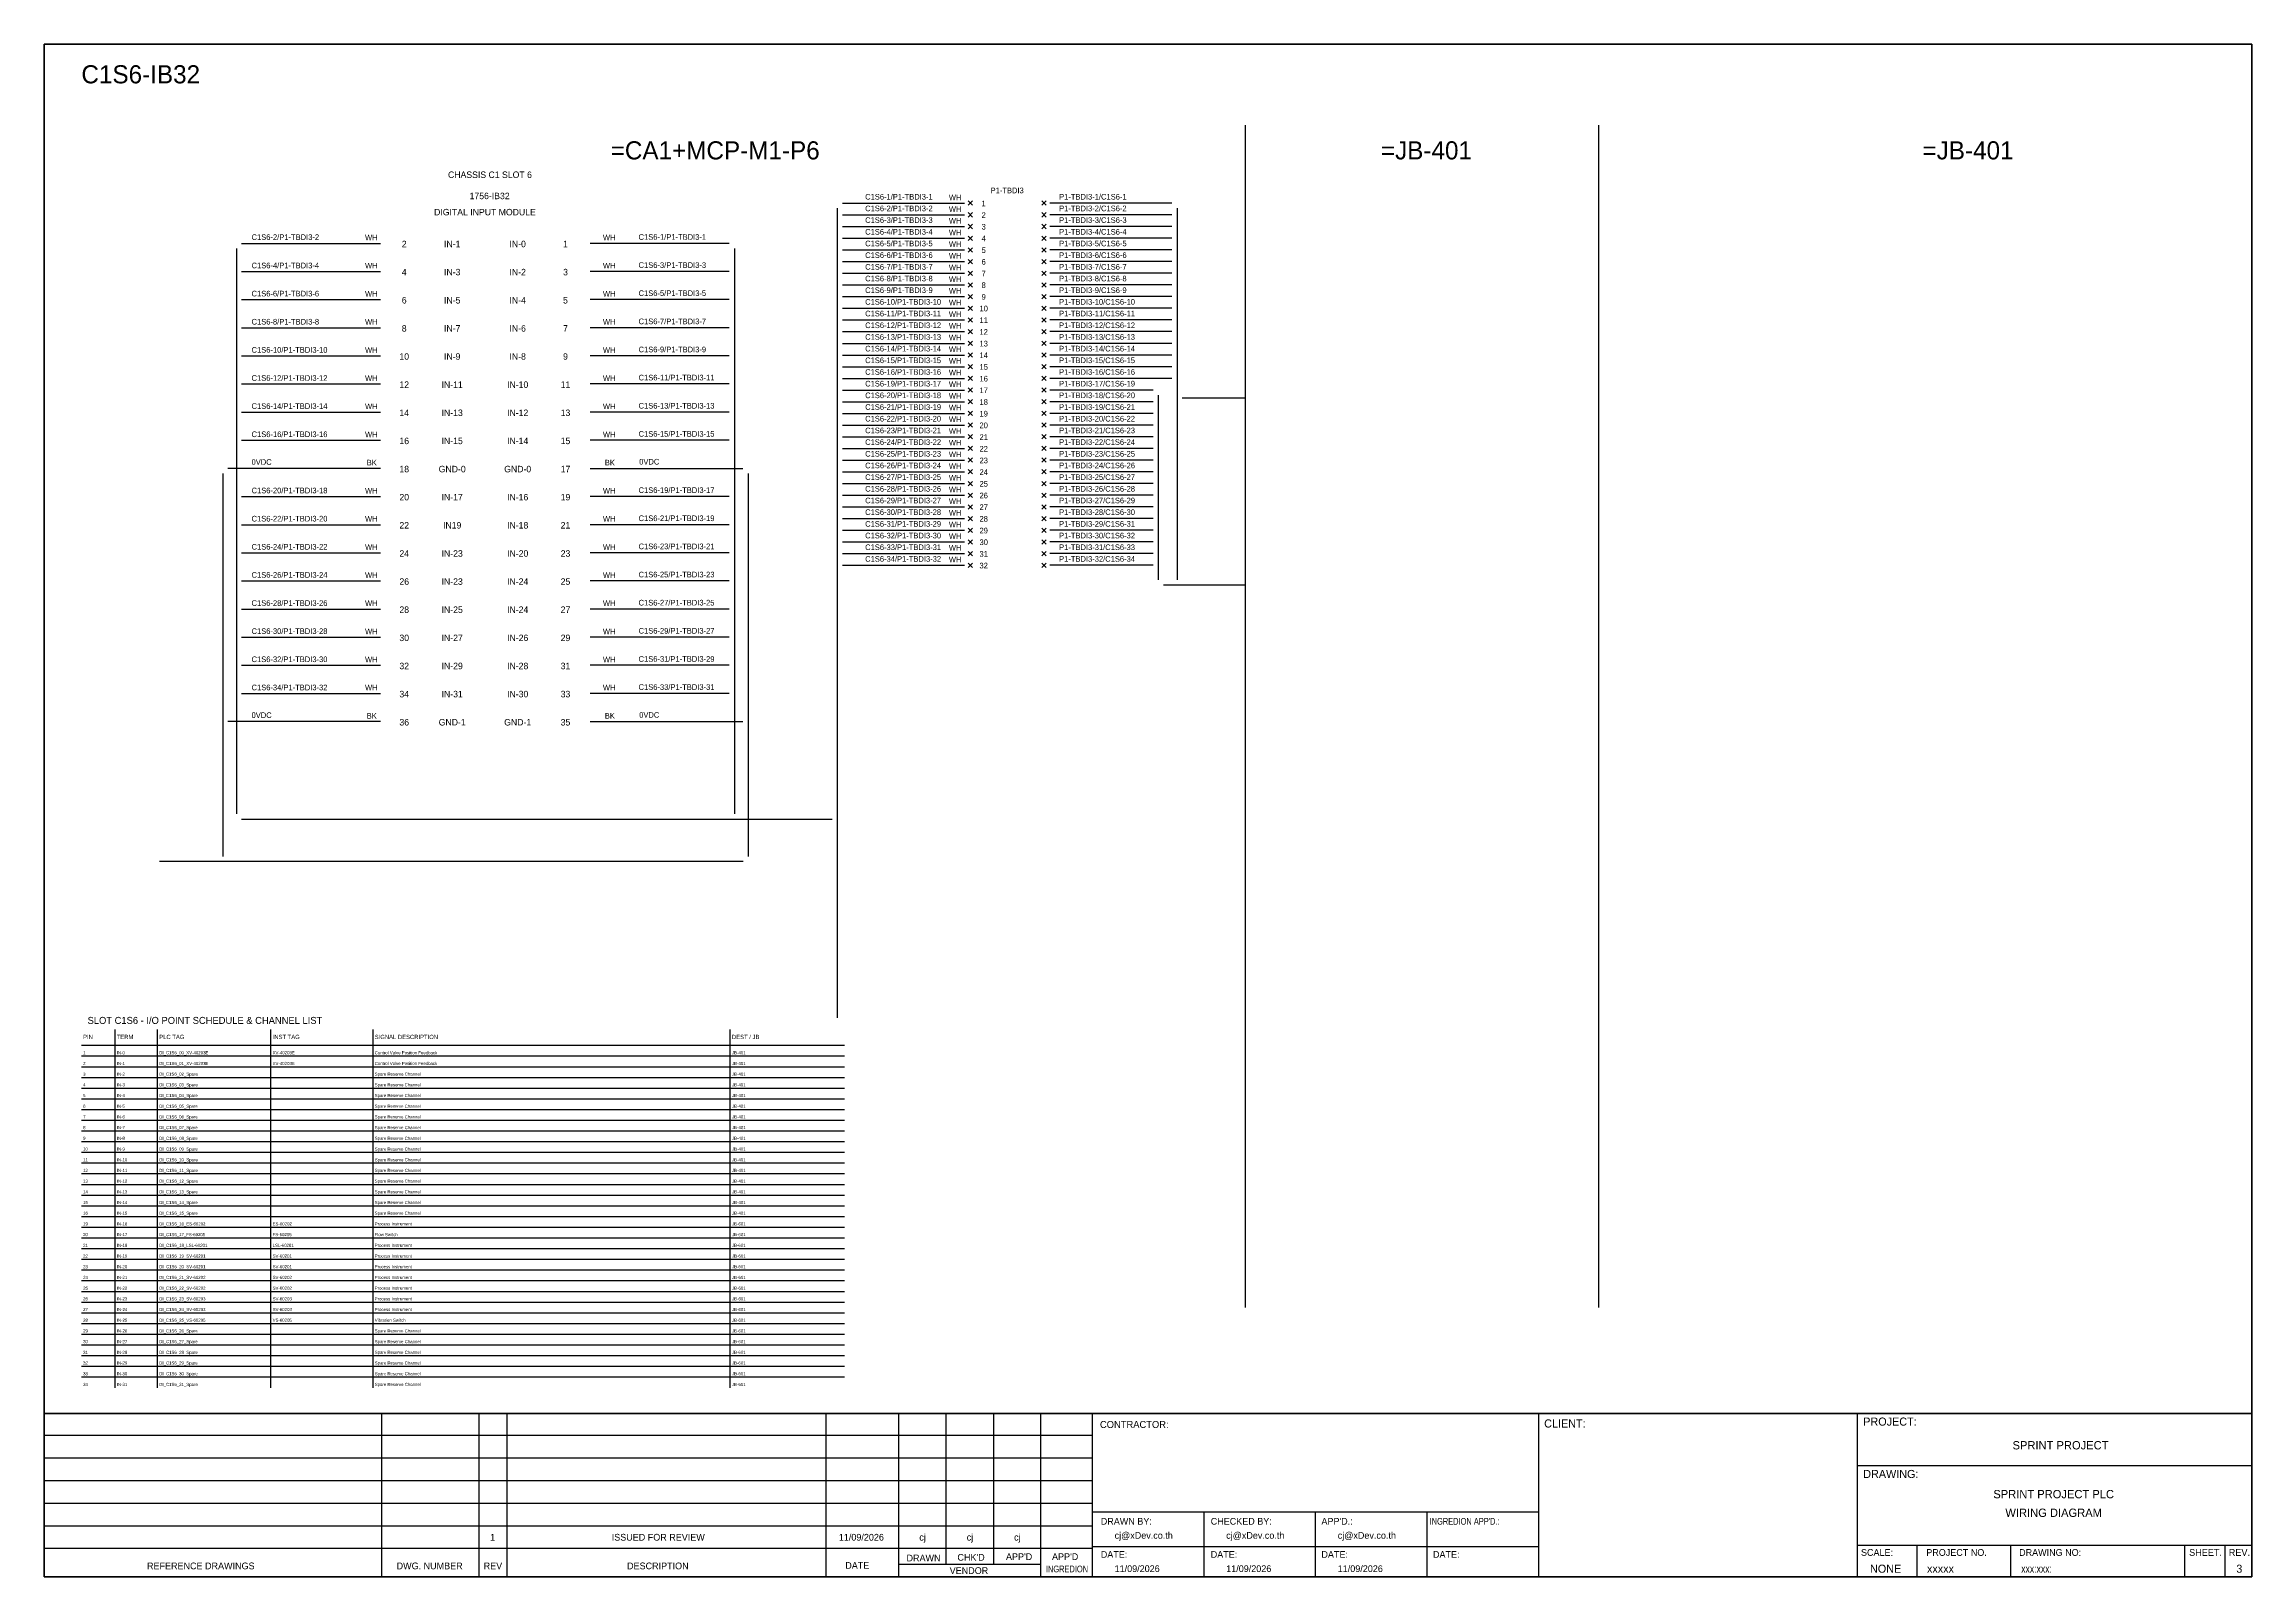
# Model space of a CAD drawing. Header units: metres. Extents: x 0 to 54213, y 0 to 2704.
# Drawn here: x 37740 to 41633, y 0 to 2704 of the extents above; entities that cross this region are included whole.
import ezdxf
from ezdxf.enums import TextEntityAlignment as Align

# ---------------------------------------------------------------- set-up
doc = ezdxf.new("R2010")
doc.units = ezdxf.units.M

msp = doc.modelspace()

# ---------------------------------------------------------------- linework, layer by layer
at = {"color": 1, "ltscale": 25.4}
for p, q in [((39376.9, 2427.5), (39369.3, 2419.9)), ((39369.3, 2427.5), (39376.9, 2419.9)), ((39499, 2427.5), (39506.7, 2419.9)), ((39506.7, 2427.5), (39499, 2419.9)), ((39376.9, 2406.9), (39369.3, 2399.2)), ((39369.3, 2406.9), (39376.9, 2399.2)), ((39376.9, 2386.3), (39369.3, 2378.6)), ((39369.3, 2386.3), (39376.9, 2378.6)), ((39499, 2406.9), (39506.7, 2399.2)), ((39506.7, 2406.9), (39499, 2399.2)), ((39499, 2386.3), (39506.7, 2378.6)), ((39506.7, 2386.3), (39499, 2378.6)), ((39376.9, 2365.7), (39369.3, 2358)), ((39369.3, 2365.7), (39376.9, 2358)), ((39376.9, 2345.1), (39369.3, 2337.4)), ((39369.3, 2345.1), (39376.9, 2337.4)), ((39499, 2365.7), (39506.7, 2358)), ((39506.7, 2365.7), (39499, 2358)), ((39499, 2345.1), (39506.7, 2337.4)), ((39506.7, 2345.1), (39499, 2337.4)), ((39376.9, 2324.5), (39369.3, 2316.8)), ((39369.3, 2324.5), (39376.9, 2316.8)), ((39376.9, 2303.9), (39369.3, 2296.2)), ((39369.3, 2303.9), (39376.9, 2296.2)), ((39499, 2324.5), (39506.7, 2316.8)), ((39506.7, 2324.5), (39499, 2316.8)), ((39499, 2303.9), (39506.7, 2296.2)), ((39506.7, 2303.9), (39499, 2296.2)), ((39376.9, 2283.2), (39369.3, 2275.6)), ((39369.3, 2283.2), (39376.9, 2275.6)), ((39376.9, 2262.6), (39369.3, 2255)), ((39369.3, 2262.6), (39376.9, 2255)), ((39499, 2283.2), (39506.7, 2275.6)), ((39506.7, 2283.2), (39499, 2275.6)), ((39499, 2262.6), (39506.7, 2255)), ((39506.7, 2262.6), (39499, 2255)), ((39376.9, 2242), (39369.3, 2234.3)), ((39369.3, 2242), (39376.9, 2234.3)), ((39376.9, 2221.4), (39369.3, 2213.7)), ((39369.3, 2221.4), (39376.9, 2213.7)), ((39499, 2242), (39506.7, 2234.3)), ((39506.7, 2242), (39499, 2234.3)), ((39499, 2221.4), (39506.7, 2213.7)), ((39506.7, 2221.4), (39499, 2213.7)), ((39376.9, 2200.8), (39369.3, 2193.1)), ((39369.3, 2200.8), (39376.9, 2193.1)), ((39499, 2200.8), (39506.7, 2193.1)), ((39506.7, 2200.8), (39499, 2193.1)), ((39376.9, 2180.2), (39369.3, 2172.5)), ((39369.3, 2180.2), (39376.9, 2172.5)), ((39376.9, 2159.6), (39369.3, 2151.9)), ((39369.3, 2159.6), (39376.9, 2151.9)), ((39499, 2180.2), (39506.7, 2172.5)), ((39506.7, 2180.2), (39499, 2172.5)), ((39499, 2159.6), (39506.7, 2151.9)), ((39506.7, 2159.6), (39499, 2151.9)), ((39376.9, 2139), (39369.3, 2131.3)), ((39369.3, 2139), (39376.9, 2131.3)), ((39376.9, 2118.3), (39369.3, 2110.7)), ((39369.3, 2118.3), (39376.9, 2110.7)), ((39499, 2139), (39506.7, 2131.3)), ((39506.7, 2139), (39499, 2131.3)), ((39499, 2118.3), (39506.7, 2110.7)), ((39506.7, 2118.3), (39499, 2110.7)), ((39376.9, 2097.7), (39369.3, 2090.1)), ((39369.3, 2097.7), (39376.9, 2090.1)), ((39376.9, 2077.1), (39369.3, 2069.5)), ((39369.3, 2077.1), (39376.9, 2069.5)), ((39499, 2097.7), (39506.7, 2090.1)), ((39506.7, 2097.7), (39499, 2090.1)), ((39499, 2077.1), (39506.7, 2069.5)), ((39506.7, 2077.1), (39499, 2069.5)), ((39376.9, 2056.5), (39369.3, 2048.8)), ((39369.3, 2056.5), (39376.9, 2048.8)), ((39376.9, 2035.9), (39369.3, 2028.2)), ((39369.3, 2035.9), (39376.9, 2028.2)), ((39499, 2056.5), (39506.7, 2048.8)), ((39506.7, 2056.5), (39499, 2048.8)), ((39499, 2035.9), (39506.7, 2028.2)), ((39506.7, 2035.9), (39499, 2028.2)), ((39376.9, 2015.3), (39369.3, 2007.6)), ((39369.3, 2015.3), (39376.9, 2007.6)), ((39376.9, 1994.7), (39369.3, 1987)), ((39369.3, 1994.7), (39376.9, 1987)), ((39499, 2015.3), (39506.7, 2007.6)), ((39506.7, 2015.3), (39499, 2007.6)), ((39499, 1994.7), (39506.7, 1987)), ((39506.7, 1994.7), (39499, 1987)), ((39376.9, 1974.1), (39369.3, 1966.4)), ((39369.3, 1974.1), (39376.9, 1966.4)), ((39376.9, 1953.5), (39369.3, 1945.8)), ((39369.3, 1953.5), (39376.9, 1945.8)), ((39499, 1974.1), (39506.7, 1966.4)), ((39506.7, 1974.1), (39499, 1966.4)), ((39499, 1953.5), (39506.7, 1945.8)), ((39506.7, 1953.5), (39499, 1945.8)), ((39376.9, 1932.8), (39369.3, 1925.2)), ((39369.3, 1932.8), (39376.9, 1925.2)), ((39376.9, 1912.2), (39369.3, 1904.6)), ((39369.3, 1912.2), (39376.9, 1904.6)), ((39499, 1932.8), (39506.7, 1925.2)), ((39506.7, 1932.8), (39499, 1925.2)), ((39499, 1912.2), (39506.7, 1904.6)), ((39506.7, 1912.2), (39499, 1904.6)), ((39376.9, 1891.6), (39369.3, 1883.9)), ((39369.3, 1891.6), (39376.9, 1883.9)), ((39376.9, 1871), (39369.3, 1863.3)), ((39369.3, 1871), (39376.9, 1863.3)), ((39499, 1891.6), (39506.7, 1883.9)), ((39506.7, 1891.6), (39499, 1883.9)), ((39499, 1871), (39506.7, 1863.3)), ((39506.7, 1871), (39499, 1863.3)), ((39376.9, 1850.4), (39369.3, 1842.7)), ((39369.3, 1850.4), (39376.9, 1842.7)), ((39499, 1850.4), (39506.7, 1842.7)), ((39506.7, 1850.4), (39499, 1842.7)), ((39376.9, 1829.8), (39369.3, 1822.1)), ((39369.3, 1829.8), (39376.9, 1822.1)), ((39376.9, 1809.2), (39369.3, 1801.5)), ((39369.3, 1809.2), (39376.9, 1801.5)), ((39499, 1829.8), (39506.7, 1822.1)), ((39506.7, 1829.8), (39499, 1822.1)), ((39499, 1809.2), (39506.7, 1801.5)), ((39506.7, 1809.2), (39499, 1801.5)), ((39376.9, 1788.6), (39369.3, 1780.9)), ((39369.3, 1788.6), (39376.9, 1780.9)), ((39499, 1788.6), (39506.7, 1780.9)), ((39506.7, 1788.6), (39499, 1780.9))]:
    msp.add_line(p, q, dxfattribs=at)
at = {"color": 7}
for p, q in [((37805.4, 937.9), (39151.2, 937.9)), ((37864.7, 333.8), (37864.7, 965.9)), ((37939.7, 333.8), (37939.7, 965.9)), ((38139.7, 333.8), (38139.7, 965.9)), ((38319.7, 333.8), (38319.7, 965.9)), ((38949.7, 333.8), (38949.7, 965.9))]:
    msp.add_line(p, q, dxfattribs=at)
at = {"color": 8}
for p, q in [((37805.4, 919), (39151.2, 919)), ((37805.4, 900.1), (39151.2, 900.1)), ((37805.4, 881.3), (39151.2, 881.3)), ((37805.4, 862.4), (39151.2, 862.4)), ((37805.4, 843.5), (39151.2, 843.5)), ((37805.4, 824.6), (39151.2, 824.6)), ((37805.4, 805.8), (39151.2, 805.8)), ((37805.4, 786.9), (39151.2, 786.9)), ((37805.4, 768), (39151.2, 768)), ((37805.4, 749.1), (39151.2, 749.1)), ((37805.4, 730.2), (39151.2, 730.2)), ((37805.4, 711.4), (39151.2, 711.4)), ((37805.4, 692.5), (39151.2, 692.5)), ((37805.4, 673.6), (39151.2, 673.6)), ((37805.4, 654.7), (39151.2, 654.7)), ((37805.4, 635.9), (39151.2, 635.9)), ((37805.4, 617), (39151.2, 617)), ((37805.4, 598.1), (39151.2, 598.1)), ((37805.4, 579.2), (39151.2, 579.2)), ((37805.4, 560.3), (39151.2, 560.3)), ((37805.4, 541.5), (39151.2, 541.5)), ((37805.4, 522.6), (39151.2, 522.6)), ((37805.4, 503.7), (39151.2, 503.7)), ((37805.4, 484.8), (39151.2, 484.8)), ((37805.4, 465.9), (39151.2, 465.9)), ((37805.4, 447.1), (39151.2, 447.1)), ((37805.4, 428.2), (39151.2, 428.2)), ((37805.4, 409.3), (39151.2, 409.3)), ((37805.4, 390.4), (39151.2, 390.4)), ((37805.4, 371.6), (39151.2, 371.6)), ((37805.4, 352.7), (39151.2, 352.7))]:
    msp.add_line(p, q, dxfattribs=at)
at = {"color": 4}
for p, q in [((41042, 56.1), (41042, 0)), ((41207.3, 56.1), (41207.3, 0))]:
    msp.add_line(p, q, dxfattribs=at)
at = {"color": 4, "ltscale": 0.5}
for p, q in [((41514.4, 56.1), (41514.4, 0)), ((41514.4, 56.1), (41514.4, 0)), ((41585.6, 56.1), (41585.6, 0)), ((41585.6, 56.1), (41585.6, 0))]:
    msp.add_line(p, q, dxfattribs=at)
at = {"layer": 'GT_1', "color": 4}
for p, q in [((38335.1, 0), (38335.1, 288.2)), ((38507, 0), (38507, 288.2)), ((38556.2, 0), (38556.2, 288.2)), ((39118.8, 0), (39118.8, 288.2)), ((39247.1, 0), (39247.1, 288.2)), ((39330.7, 21.8), (39330.7, 288.2)), ((39414.2, 21.8), (39414.2, 288.2)), ((39497.5, 0), (39497.5, 288.2)), ((39588.5, 0), (39588.5, 288.2)), ((40375.5, 0), (40375.5, 288.2)), ((40937.8, 0), (40937.8, 288.2)), ((40937.8, 0), (40937.8, 288.2)), ((40937.8, 0), (40937.8, 288.2)), ((39588.5, 249.3), (37739.7, 249.3)), ((39588.5, 209.5), (37739.7, 209.5)), ((39588.5, 169.6), (37739.7, 169.6)), ((39588.5, 129.7), (37739.7, 129.7)), ((39588.5, 89.7), (37739.7, 89.7)), ((40375.5, 114.3), (39588.5, 114.3)), ((39785.3, 0), (39785.3, 114.3)), ((39982, 0), (39982, 114.3)), ((40178.8, 0), (40178.8, 114.3)), ((39588.4, 49.8), (37739.7, 49.8)), ((40375.5, 52.9), (39588.5, 52.9)), ((40937.8, 56.1), (41633, 56.1)), ((39497.5, 21.8), (39247.1, 21.8))]:
    msp.add_line(p, q, dxfattribs=at)
at = {"layer": 'HELPPOINT', "color": 4, "lineweight": 35}
for p, q in [((37739.7, 0), (37739.7, 2704.2)), ((37739.7, 2704.2), (41633, 2704.2)), ((37739.7, 0), (37739.7, 2704.2)), ((37739.7, 2704.2), (41633, 2704.2)), ((41633, 2704.2), (41633, 0)), ((41633, 2704.2), (41633, 0)), ((41633, 0), (37739.7, 0)), ((41633, 0), (37739.7, 0))]:
    msp.add_line(p, q, dxfattribs=at)
at = {"layer": 'HELPPOINT', "color": 4}
for p, q in [((40937.8, 196.6), (41633, 196.6)), ((40937.8, 196.6), (41633, 196.6)), ((40937.8, 56.1), (41633, 56.1))]:
    msp.add_line(p, q, dxfattribs=at)
at = {"layer": 'IE-WIRE', "color": 4, "ltscale": 25.4}
for p, q in [((39138.3, 2414.6), (39138.3, 986.1)), ((39147.4, 2423.7), (39362.8, 2423.7)), ((39728.5, 2423.7), (39513.1, 2423.7)), ((39737.6, 2414.6), (39737.6, 1759)), ((39147.4, 2403.1), (39362.8, 2403.1)), ((39147.4, 2382.5), (39362.8, 2382.5)), ((39728.5, 2403.1), (39513.1, 2403.1)), ((39728.5, 2382.5), (39513.1, 2382.5)), ((38078.7, 2343.6), (38078.7, 1346.2)), ((38087.9, 2352.7), (38333.1, 2352.7)), ((38947.9, 2352.7), (38702.6, 2352.7)), ((38957, 2343.6), (38957, 1346.2)), ((39147.4, 2361.9), (39362.8, 2361.9)), ((39147.4, 2341.2), (39362.8, 2341.2)), ((39728.5, 2361.9), (39513.1, 2361.9)), ((39728.5, 2341.2), (39513.1, 2341.2)), ((38087.9, 2303.1), (38333.1, 2303.1)), ((38947.9, 2303.1), (38702.6, 2303.1)), ((39147.4, 2320.6), (39362.8, 2320.6)), ((39147.4, 2300), (39362.8, 2300)), ((39728.5, 2320.6), (39513.1, 2320.6)), ((39728.5, 2300), (39513.1, 2300)), ((39147.4, 2279.4), (39362.8, 2279.4)), ((39147.4, 2258.8), (39362.8, 2258.8)), ((39728.5, 2279.4), (39513.1, 2279.4)), ((39728.5, 2258.8), (39513.1, 2258.8)), ((38087.9, 2253.5), (38333.1, 2253.5)), ((38947.9, 2253.5), (38702.6, 2253.5)), ((39147.4, 2238.2), (39362.8, 2238.2)), ((39728.5, 2238.2), (39513.1, 2238.2)), ((38087.9, 2203.8), (38333.1, 2203.8)), ((38947.9, 2203.8), (38702.6, 2203.8)), ((39147.4, 2217.6), (39362.8, 2217.6)), ((39147.4, 2197), (39362.8, 2197)), ((39728.5, 2217.6), (39513.1, 2217.6)), ((39728.5, 2197), (39513.1, 2197)), ((38087.9, 2154.2), (38333.1, 2154.2)), ((38947.9, 2154.2), (38702.6, 2154.2)), ((39147.4, 2176.3), (39362.8, 2176.3)), ((39147.4, 2155.7), (39362.8, 2155.7)), ((39728.5, 2176.3), (39513.1, 2176.3)), ((39728.5, 2155.7), (39513.1, 2155.7)), ((38087.9, 2104.6), (38333.1, 2104.6)), ((38947.9, 2104.6), (38702.6, 2104.6)), ((39147.4, 2135.1), (39362.8, 2135.1)), ((39147.4, 2114.5), (39362.8, 2114.5)), ((39728.5, 2135.1), (39513.1, 2135.1)), ((39728.5, 2114.5), (39513.1, 2114.5)), ((39147.4, 2093.9), (39362.8, 2093.9)), ((39147.4, 2073.3), (39362.8, 2073.3)), ((39695.4, 2093.9), (39513.1, 2093.9)), ((39695.4, 2073.3), (39513.1, 2073.3)), ((39704.5, 2084.8), (39704.5, 1759)), ((38087.9, 2055), (38333.1, 2055)), ((38947.9, 2055), (38702.6, 2055)), ((39147.4, 2052.7), (39362.8, 2052.7)), ((39147.4, 2032.1), (39362.8, 2032.1)), ((39695.4, 2052.7), (39513.1, 2052.7)), ((39695.4, 2032.1), (39513.1, 2032.1)), ((38087.9, 2005.3), (38333.1, 2005.3)), ((38947.9, 2005.3), (38702.6, 2005.3)), ((39147.4, 2011.5), (39362.8, 2011.5)), ((39147.4, 1990.8), (39362.8, 1990.8)), ((39695.4, 2011.5), (39513.1, 2011.5)), ((39695.4, 1990.8), (39513.1, 1990.8)), ((39147.4, 1970.2), (39362.8, 1970.2)), ((39147.4, 1949.6), (39362.8, 1949.6)), ((39695.4, 1970.2), (39513.1, 1970.2)), ((39695.4, 1949.6), (39513.1, 1949.6)), ((39147.4, 1929), (39362.8, 1929)), ((39147.4, 1908.4), (39362.8, 1908.4)), ((39695.4, 1929), (39513.1, 1929)), ((39695.4, 1908.4), (39513.1, 1908.4)), ((38087.9, 1906.1), (38333.1, 1906.1)), ((38947.9, 1906.1), (38702.6, 1906.1)), ((39147.4, 1887.8), (39362.8, 1887.8)), ((39695.4, 1887.8), (39513.1, 1887.8)), ((38087.9, 1856.4), (38333.1, 1856.4)), ((38947.9, 1856.4), (38702.6, 1856.4)), ((39147.4, 1867.2), (39362.8, 1867.2)), ((39147.4, 1846.6), (39362.8, 1846.6)), ((39695.4, 1867.2), (39513.1, 1867.2)), ((39695.4, 1846.6), (39513.1, 1846.6)), ((38087.9, 1806.8), (38333.1, 1806.8)), ((38947.9, 1806.8), (38702.6, 1806.8)), ((39147.4, 1825.9), (39362.8, 1825.9)), ((39147.4, 1805.3), (39362.8, 1805.3)), ((39695.4, 1825.9), (39513.1, 1825.9)), ((39695.4, 1805.3), (39513.1, 1805.3)), ((38087.9, 1757.2), (38333.1, 1757.2)), ((38947.9, 1757.2), (38702.6, 1757.2)), ((39147.4, 1784.7), (39362.8, 1784.7)), ((39695.4, 1784.7), (39513.1, 1784.7)), ((38087.9, 1707.5), (38333.1, 1707.5)), ((38947.9, 1707.5), (38702.6, 1707.5)), ((38087.9, 1657.9), (38333.1, 1657.9)), ((38947.9, 1657.9), (38702.6, 1657.9)), ((38087.9, 1608.3), (38333.1, 1608.3)), ((38947.9, 1608.3), (38702.6, 1608.3)), ((38087.9, 1558.6), (38333.1, 1558.6)), ((38947.9, 1558.6), (38702.6, 1558.6))]:
    msp.add_line(p, q, dxfattribs=at)
at = {"layer": 'IE-WIRE', "color": 4}
for p, q in [((39746.6, 2079.9), (39857.9, 2079.9)), ((39713.5, 1750.1), (39857.9, 1750.1)), ((38087.8, 1337), (39129.2, 1337))]:
    msp.add_line(p, q, dxfattribs=at)
at = {"layer": 'IE-WIRE', "color": 7, "ltscale": 25.4}
for p, q in [((38333.1, 1955.7), (38063.7, 1955.7)), ((38702.6, 1955.7), (38972, 1955.7)), ((38054.6, 1946.5), (38054.6, 1270.9)), ((38981.1, 1946.5), (38981.1, 1270.9)), ((38333.1, 1509), (38063.7, 1509)), ((38702.6, 1509), (38972, 1509)), ((38972.2, 1262), (37943.1, 1262))]:
    msp.add_line(p, q, dxfattribs=at)
at = {"layer": 'MEMBER', "color": 4, "lineweight": 35}
msp.add_line((37739.7, 288.2), (41633, 288.2), dxfattribs=at)
msp.add_line((37739.7, 288.2), (41633, 288.2), dxfattribs=at)
at = {"layer": 'MEMBER', "color": 4}
for p, q in [((40937.8, 196.6), (41633, 196.6)), ((40937.8, 196.6), (41633, 196.6)), ((40937.8, 56.1), (41633, 56.1)), ((40937.8, 56.1), (41633, 56.1))]:
    msp.add_line(p, q, dxfattribs=at)
at = {"layer": 'x01001-FrameArea'}
for p, q in [((39857.9, 2561.5), (39857.9, 475)), ((40481, 2561.5), (40481, 475))]:
    msp.add_line(p, q, dxfattribs=at)

# ---------------------------------------------------------------- texts
at = {"color": 2}
msp.add_text('C1S6-IB32', height=32, dxfattribs=at).set_placement((37805.4, 2635))
for s, height, p in [('=CA1+MCP-M1-P6', 32, (38923.1, 2516.8)), ('=JB-401', 32, (40177.4, 2516.8)), ('=JB-401', 32, (41132.5, 2516.8)), ('CHASSIS C1 SLOT 6', 11.441, (38525.9, 2473.8)), ('1756-IB32', 11.44, (38525.3, 2436.4)), ('DIGITAL INPUT MODULE', 11.441, (38517.1, 2407.8)), ('2', 11.4, (38374.7, 2351.6)), ('IN-1', 11.44, (38459.3, 2351.6)), ('IN-0', 11.44, (38574.8, 2351.6)), ('1', 11.4, (38659.1, 2351.6)), ('4', 11.4, (38374.7, 2302)), ('IN-3', 11.44, (38459.3, 2302)), ('IN-2', 11.44, (38574.8, 2302)), ('3', 11.4, (38659.1, 2302)), ('6', 11.4, (38374.7, 2252.3)), ('IN-5', 11.44, (38459.3, 2252.3)), ('IN-4', 11.44, (38574.8, 2252.3)), ('5', 11.4, (38659.1, 2252.3)), ('8', 11.4, (38374.7, 2202.7)), ('IN-7', 11.44, (38459.3, 2202.7)), ('IN-6', 11.44, (38574.8, 2202.7)), ('7', 11.4, (38659.1, 2202.7)), ('10', 11.44, (38374.7, 2153.1)), ('IN-9', 11.44, (38459.3, 2153.1)), ('IN-8', 11.44, (38574.8, 2153.1)), ('9', 11.4, (38659.1, 2153.1)), ('12', 11.44, (38374.7, 2103.4)), ('IN-11', 11.44, (38459.3, 2103.4)), ('IN-10', 11.44, (38574.8, 2103.4)), ('11', 11.44, (38659.1, 2103.4)), ('14', 11.44, (38374.7, 2053.8)), ('IN-13', 11.44, (38459.3, 2053.8)), ('IN-12', 11.44, (38574.8, 2053.8)), ('13', 11.44, (38659.1, 2053.8)), ('16', 11.44, (38374.7, 2004.2)), ('IN-15', 11.44, (38459.3, 2004.2)), ('IN-14', 11.44, (38574.8, 2004.2)), ('15', 11.44, (38659.1, 2004.2)), ('18', 11.44, (38374.7, 1954.5)), ('GND-0', 11.44, (38459.3, 1954.5)), ('GND-0', 11.44, (38574.8, 1954.5)), ('17', 11.44, (38659.1, 1954.5)), ('20', 11.44, (38374.7, 1904.9)), ('IN-17', 11.44, (38459.3, 1904.9)), ('IN-16', 11.44, (38574.8, 1904.9)), ('19', 11.44, (38659.1, 1904.9)), ('22', 11.44, (38374.7, 1855.3)), ('IN19', 11.44, (38459.3, 1855.3)), ('IN-18', 11.44, (38574.8, 1855.3)), ('21', 11.44, (38659.1, 1855.3)), ('24', 11.44, (38374.7, 1805.6)), ('IN-23', 11.44, (38459.3, 1805.6)), ('IN-20', 11.44, (38574.8, 1805.6)), ('23', 11.44, (38659.1, 1805.6)), ('26', 11.44, (38374.7, 1756)), ('IN-23', 11.44, (38459.3, 1756)), ('IN-24', 11.44, (38574.8, 1756)), ('25', 11.44, (38659.1, 1756)), ('28', 11.44, (38374.7, 1706.4)), ('IN-25', 11.44, (38459.3, 1706.4)), ('IN-24', 11.44, (38574.8, 1706.4)), ('27', 11.44, (38659.1, 1706.4)), ('30', 11.44, (38374.7, 1656.7)), ('IN-27', 11.44, (38459.3, 1656.7)), ('IN-26', 11.44, (38574.8, 1656.7)), ('29', 11.44, (38659.1, 1656.7)), ('32', 11.44, (38374.7, 1607.1)), ('IN-29', 11.44, (38459.3, 1607.1)), ('IN-28', 11.44, (38574.8, 1607.1)), ('31', 11.44, (38659.1, 1607.1)), ('34', 11.44, (38374.7, 1557.5)), ('IN-31', 11.44, (38459.3, 1557.5)), ('IN-30', 11.44, (38574.8, 1557.5)), ('33', 11.44, (38659.1, 1557.5)), ('36', 11.44, (38374.7, 1507.8)), ('GND-1', 11.44, (38459.3, 1507.8)), ('GND-1', 11.44, (38574.8, 1507.8)), ('35', 11.44, (38659.1, 1507.8))]:
    msp.add_text(s, height=height, dxfattribs=at).set_placement(p, align=Align.MIDDLE_CENTER)
at = {"color": 4}
for s, height, p in [('C1S6-1/P1-TBDI3-1', 9.949, (39187.6, 2430)), ('C1S6-2/P1-TBDI3-2', 9.949, (39187.6, 2409.4)), ('WH', 9.95, (39335.2, 2428.9)), ('WH', 9.95, (39335.2, 2408.3)), ('P1-TBDI3-1/C1S6-1', 9.949, (39529.6, 2430)), ('P1-TBDI3-2/C1S6-2', 9.949, (39529.6, 2409.4)), ('C1S6-3/P1-TBDI3-3', 9.949, (39187.6, 2388.8)), ('C1S6-4/P1-TBDI3-4', 9.949, (39187.6, 2368.1)), ('WH', 9.95, (39335.2, 2387.7)), ('WH', 9.95, (39335.2, 2367.1)), ('P1-TBDI3-3/C1S6-3', 9.949, (39529.6, 2388.8)), ('P1-TBDI3-4/C1S6-4', 9.949, (39529.6, 2368.1)), ('C1S6-2/P1-TBDI3-2', 9.949, (38105.5, 2358.7)), ('WH', 9.95, (38305.6, 2358)), ('WH', 9.95, (38725.1, 2358)), ('C1S6-1/P1-TBDI3-1', 9.949, (38788, 2359)), ('C1S6-5/P1-TBDI3-5', 9.949, (39187.6, 2347.5)), ('C1S6-6/P1-TBDI3-6', 9.949, (39187.6, 2326.9)), ('WH', 9.95, (39335.2, 2346.5)), ('P1-TBDI3-5/C1S6-5', 9.949, (39529.6, 2347.5)), ('P1-TBDI3-6/C1S6-6', 9.949, (39529.6, 2326.9)), ('C1S6-4/P1-TBDI3-4', 9.949, (38105.5, 2308.7)), ('WH', 9.95, (38305.6, 2308.4)), ('WH', 9.95, (38725.1, 2308.4)), ('C1S6-3/P1-TBDI3-3', 9.949, (38788, 2309.4)), ('C1S6-7/P1-TBDI3-7', 9.949, (39187.6, 2306.3)), ('WH', 9.95, (39335.2, 2325.9)), ('WH', 9.95, (39335.2, 2305.3)), ('P1-TBDI3-7/C1S6-7', 9.949, (39529.6, 2306.3)), ('C1S6-6/P1-TBDI3-6', 9.949, (38105.5, 2259.1)), ('WH', 9.95, (38305.6, 2258.7)), ('WH', 9.95, (38725.1, 2258.7)), ('C1S6-5/P1-TBDI3-5', 9.949, (38788, 2259.8)), ('C1S6-8/P1-TBDI3-8', 9.949, (39187.6, 2285.7)), ('C1S6-9/P1-TBDI3-9', 9.949, (39187.6, 2265.1)), ('WH', 9.95, (39335.2, 2284.7)), ('WH', 9.95, (39335.2, 2264.1)), ('P1-TBDI3-8/C1S6-8', 9.949, (39529.6, 2285.7)), ('P1-TBDI3-9/C1S6-9', 9.949, (39529.6, 2265.1)), ('C1S6-8/P1-TBDI3-8', 9.949, (38105.5, 2209.5)), ('C1S6-7/P1-TBDI3-7', 9.949, (38788, 2210.1)), ('C1S6-10/P1-TBDI3-10', 9.949, (39187.6, 2244.5)), ('C1S6-11/P1-TBDI3-11', 9.949, (39187.6, 2223.9)), ('WH', 9.95, (39335.2, 2243.4)), ('WH', 9.95, (39335.2, 2222.8)), ('P1-TBDI3-10/C1S6-10', 9.949, (39529.6, 2244.5)), ('P1-TBDI3-11/C1S6-11', 9.949, (39529.6, 2223.9)), ('WH', 9.95, (38305.6, 2209.1)), ('WH', 9.95, (38725.1, 2209.1)), ('C1S6-12/P1-TBDI3-12', 9.949, (39187.6, 2203.2)), ('C1S6-13/P1-TBDI3-13', 9.949, (39187.6, 2182.6)), ('WH', 9.95, (39335.2, 2202.2)), ('WH', 9.95, (39335.2, 2181.6)), ('P1-TBDI3-12/C1S6-12', 9.949, (39529.6, 2203.2)), ('P1-TBDI3-13/C1S6-13', 9.949, (39529.6, 2182.6)), ('C1S6-10/P1-TBDI3-10', 9.949, (38105.5, 2159.8)), ('WH', 9.95, (38305.6, 2159.5)), ('WH', 9.95, (38725.1, 2159.5)), ('C1S6-9/P1-TBDI3-9', 9.949, (38788, 2160.5)), ('C1S6-14/P1-TBDI3-14', 9.949, (39187.6, 2162)), ('C1S6-15/P1-TBDI3-15', 9.949, (39187.6, 2141.4)), ('WH', 9.95, (39335.2, 2161)), ('WH', 9.95, (39335.2, 2140.4)), ('P1-TBDI3-14/C1S6-14', 9.949, (39529.6, 2162)), ('P1-TBDI3-15/C1S6-15', 9.949, (39529.6, 2141.4)), ('C1S6-12/P1-TBDI3-12', 9.949, (38105.5, 2110.2)), ('WH', 9.95, (38305.6, 2109.8)), ('WH', 9.95, (38725.1, 2109.8)), ('C1S6-11/P1-TBDI3-11', 9.949, (38788, 2110.9)), ('C1S6-16/P1-TBDI3-16', 9.949, (39187.6, 2120.8)), ('C1S6-19/P1-TBDI3-17', 9.949, (39187.6, 2100.2)), ('WH', 9.95, (39335.2, 2119.8)), ('WH', 9.95, (39335.2, 2099.2)), ('P1-TBDI3-16/C1S6-16', 9.949, (39529.6, 2120.8)), ('P1-TBDI3-17/C1S6-19', 9.949, (39529.6, 2100.2)), ('C1S6-14/P1-TBDI3-14', 9.949, (38105.5, 2060.6)), ('WH', 9.95, (38305.6, 2060.2)), ('WH', 9.95, (38725.1, 2060.2)), ('C1S6-13/P1-TBDI3-13', 9.949, (38788, 2061.2)), ('C1S6-20/P1-TBDI3-18', 9.949, (39187.6, 2079.6)), ('C1S6-21/P1-TBDI3-19', 9.949, (39187.6, 2059)), ('WH', 9.95, (39335.2, 2078.5)), ('WH', 9.95, (39335.2, 2057.9)), ('P1-TBDI3-18/C1S6-20', 9.949, (39529.6, 2079.6)), ('P1-TBDI3-19/C1S6-21', 9.949, (39529.6, 2059)), ('C1S6-22/P1-TBDI3-20', 9.949, (39187.6, 2038.4)), ('C1S6-23/P1-TBDI3-21', 9.949, (39187.6, 2017.7)), ('WH', 9.95, (39335.2, 2037.3)), ('WH', 9.95, (39335.2, 2016.7)), ('P1-TBDI3-20/C1S6-22', 9.949, (39529.6, 2038.4)), ('P1-TBDI3-21/C1S6-23', 9.949, (39529.6, 2017.7)), ('C1S6-16/P1-TBDI3-16', 9.949, (38105.5, 2010.9)), ('WH', 9.95, (38305.6, 2010.6)), ('WH', 9.95, (38725.1, 2010.6)), ('C1S6-15/P1-TBDI3-15', 9.949, (38788, 2011.6)), ('C1S6-24/P1-TBDI3-22', 9.949, (39187.6, 1997.1)), ('C1S6-25/P1-TBDI3-23', 9.949, (39187.6, 1976.5)), ('WH', 9.95, (39335.2, 1996.1)), ('P1-TBDI3-22/C1S6-24', 9.949, (39529.6, 1997.1)), ('P1-TBDI3-23/C1S6-25', 9.949, (39529.6, 1976.5)), ('C1S6-26/P1-TBDI3-24', 9.949, (39187.6, 1955.9)), ('WH', 9.95, (39335.2, 1975.5)), ('WH', 9.95, (39335.2, 1954.9)), ('P1-TBDI3-24/C1S6-26', 9.949, (39529.6, 1955.9)), ('C1S6-20/P1-TBDI3-18', 9.949, (38105.5, 1911.7)), ('WH', 9.95, (38305.6, 1911.3)), ('WH', 9.95, (38725.1, 1911.3)), ('C1S6-19/P1-TBDI3-17', 9.949, (38788, 1912.3)), ('C1S6-27/P1-TBDI3-25', 9.949, (39187.6, 1935.3)), ('C1S6-28/P1-TBDI3-26', 9.949, (39187.6, 1914.7)), ('WH', 9.95, (39335.2, 1934.3)), ('WH', 9.95, (39335.2, 1913.6)), ('P1-TBDI3-25/C1S6-27', 9.949, (39529.6, 1935.3)), ('P1-TBDI3-26/C1S6-28', 9.949, (39529.6, 1914.7)), ('C1S6-22/P1-TBDI3-20', 9.949, (38105.5, 1862)), ('WH', 9.95, (38305.6, 1861.7)), ('WH', 9.95, (38725.1, 1861.7)), ('C1S6-21/P1-TBDI3-19', 9.949, (38788, 1862.7)), ('C1S6-29/P1-TBDI3-27', 9.949, (39187.6, 1894.1)), ('C1S6-30/P1-TBDI3-28', 9.949, (39187.6, 1873.5)), ('WH', 9.95, (39335.2, 1893)), ('WH', 9.95, (39335.2, 1872.4)), ('P1-TBDI3-27/C1S6-29', 9.949, (39529.6, 1894.1)), ('P1-TBDI3-28/C1S6-30', 9.949, (39529.6, 1873.5)), ('C1S6-31/P1-TBDI3-29', 9.949, (39187.6, 1852.8)), ('C1S6-32/P1-TBDI3-30', 9.949, (39187.6, 1832.2)), ('WH', 9.95, (39335.2, 1851.8)), ('WH', 9.95, (39335.2, 1831.2)), ('P1-TBDI3-29/C1S6-31', 9.949, (39529.6, 1852.8)), ('P1-TBDI3-30/C1S6-32', 9.949, (39529.6, 1832.2)), ('C1S6-24/P1-TBDI3-22', 9.949, (38105.5, 1812.4)), ('WH', 9.95, (38305.6, 1812)), ('WH', 9.95, (38725.1, 1812)), ('C1S6-23/P1-TBDI3-21', 9.949, (38788, 1813.1)), ('C1S6-33/P1-TBDI3-31', 9.949, (39187.6, 1811.6)), ('C1S6-34/P1-TBDI3-32', 9.949, (39187.6, 1791)), ('WH', 9.95, (39335.2, 1810.6)), ('WH', 9.95, (39335.2, 1790)), ('P1-TBDI3-31/C1S6-33', 9.949, (39529.6, 1811.6)), ('P1-TBDI3-32/C1S6-34', 9.949, (39529.6, 1791)), ('C1S6-26/P1-TBDI3-24', 9.949, (38105.5, 1762.8)), ('WH', 9.95, (38305.6, 1762.4)), ('WH', 9.95, (38725.1, 1762.4)), ('C1S6-25/P1-TBDI3-23', 9.949, (38788, 1763.4)), ('C1S6-28/P1-TBDI3-26', 9.949, (38105.5, 1713.1)), ('WH', 9.95, (38305.6, 1712.8)), ('WH', 9.95, (38725.1, 1712.8)), ('C1S6-27/P1-TBDI3-25', 9.949, (38788, 1713.8)), ('C1S6-29/P1-TBDI3-27', 9.949, (38788, 1664.2)), ('C1S6-30/P1-TBDI3-28', 9.949, (38105.5, 1663.5)), ('WH', 9.95, (38305.6, 1663.1)), ('WH', 9.95, (38725.1, 1663.1)), ('C1S6-32/P1-TBDI3-30', 9.949, (38105.5, 1613.9)), ('WH', 9.95, (38305.6, 1613.5)), ('WH', 9.95, (38725.1, 1613.5)), ('C1S6-31/P1-TBDI3-29', 9.949, (38788, 1614.5)), ('C1S6-34/P1-TBDI3-32', 9.949, (38105.5, 1564.2)), ('WH', 9.95, (38305.6, 1563.9)), ('WH', 9.95, (38725.1, 1563.9)), ('C1S6-33/P1-TBDI3-31', 9.949, (38788, 1564.9))]:
    msp.add_text(s, height=height, dxfattribs=at).set_placement(p)
msp.add_text('P1-TBDI3', height=9.95, dxfattribs=at).set_placement((39438, 2446.1), align=Align.MIDDLE_CENTER)
at = {"color": 7}
for s, height, p in [('0VDC', 9.95, (38105.5, 1962)), ('BK', 9.95, (38308.6, 1960.9)), ('BK', 9.95, (38728.5, 1960.9)), ('0VDC', 9.95, (38789.1, 1962.5)), ('0VDC', 9.95, (38105.5, 1515.3)), ('BK', 9.95, (38308.6, 1514.2)), ('BK', 9.95, (38728.5, 1514.2)), ('0VDC', 9.95, (38789.1, 1515.8)), ('2', 5.5, (37808.4, 903.1)), ('1', 5.5, (37808.4, 922)), ('IN-0', 5.5, (37867.7, 922)), ('IN-1', 5.5, (37867.7, 903.1)), ('DI_C1S6_00_XV-40203E', 5.5, (37942.7, 922)), ('DI_C1S6_01_XV-40203E', 5.5, (37942.7, 903.1)), ('XV-40203E', 5.5, (38142.7, 922)), ('XV-40203E', 5.5, (38142.7, 903.1)), ('Control Valve Position Feedback', 5.5, (38322.7, 922)), ('Control Valve Position Feedback', 5.5, (38322.7, 903.1)), ('JB-401', 5.5, (38952.7, 922)), ('JB-401', 5.5, (38952.7, 903.1)), ('4', 5.5, (37808.4, 865.4)), ('3', 5.5, (37808.4, 884.3)), ('IN-2', 5.5, (37867.7, 884.3)), ('IN-3', 5.5, (37867.7, 865.4)), ('DI_C1S6_02_Spare', 5.5, (37942.7, 884.3)), ('DI_C1S6_03_Spare', 5.5, (37942.7, 865.4)), ('Spare Reserve Channel', 5.5, (38322.7, 884.3)), ('Spare Reserve Channel', 5.5, (38322.7, 865.4)), ('JB-401', 5.5, (38952.7, 884.3)), ('JB-401', 5.5, (38952.7, 865.4)), ('5', 5.5, (37808.4, 846.5)), ('6', 5.5, (37808.4, 827.6)), ('IN-4', 5.5, (37867.7, 846.5)), ('IN-5', 5.5, (37867.7, 827.6)), ('DI_C1S6_04_Spare', 5.5, (37942.7, 846.5)), ('DI_C1S6_05_Spare', 5.5, (37942.7, 827.6)), ('Spare Reserve Channel', 5.5, (38322.7, 846.5)), ('Spare Reserve Channel', 5.5, (38322.7, 827.6)), ('JB-401', 5.5, (38952.7, 846.5)), ('JB-401', 5.5, (38952.7, 827.6)), ('8', 5.5, (37808.4, 789.9)), ('7', 5.5, (37808.4, 808.8)), ('IN-6', 5.5, (37867.7, 808.8)), ('IN-7', 5.5, (37867.7, 789.9)), ('DI_C1S6_06_Spare', 5.5, (37942.7, 808.8)), ('DI_C1S6_07_Spare', 5.5, (37942.7, 789.9)), ('Spare Reserve Channel', 5.5, (38322.7, 808.8)), ('Spare Reserve Channel', 5.5, (38322.7, 789.9)), ('JB-401', 5.5, (38952.7, 808.8)), ('JB-401', 5.5, (38952.7, 789.9)), ('9', 5.5, (37808.4, 771)), ('10', 5.5, (37808.4, 752.1)), ('IN-8', 5.5, (37867.7, 771)), ('IN-9', 5.5, (37867.7, 752.1)), ('DI_C1S6_08_Spare', 5.5, (37942.7, 771)), ('DI_C1S6_09_Spare', 5.5, (37942.7, 752.1)), ('Spare Reserve Channel', 5.5, (38322.7, 771)), ('Spare Reserve Channel', 5.5, (38322.7, 752.1)), ('JB-401', 5.5, (38952.7, 771)), ('JB-401', 5.5, (38952.7, 752.1)), ('11', 5.5, (37808.4, 733.2)), ('12', 5.5, (37808.4, 714.4)), ('13', 5.5, (37808.4, 695.5)), ('IN-10', 5.5, (37867.7, 733.2)), ('IN-11', 5.5, (37867.7, 714.4)), ('IN-12', 5.5, (37867.7, 695.5)), ('DI_C1S6_10_Spare', 5.5, (37942.7, 733.2)), ('DI_C1S6_11_Spare', 5.5, (37942.7, 714.4)), ('DI_C1S6_12_Spare', 5.5, (37942.7, 695.5)), ('Spare Reserve Channel', 5.5, (38322.7, 733.2)), ('Spare Reserve Channel', 5.5, (38322.7, 714.4)), ('Spare Reserve Channel', 5.5, (38322.7, 695.5)), ('JB-401', 5.5, (38952.7, 733.2)), ('JB-401', 5.5, (38952.7, 714.4)), ('JB-401', 5.5, (38952.7, 695.5)), ('14', 5.5, (37808.4, 676.6)), ('15', 5.5, (37808.4, 657.7)), ('IN-13', 5.5, (37867.7, 676.6)), ('IN-14', 5.5, (37867.7, 657.7)), ('DI_C1S6_13_Spare', 5.5, (37942.7, 676.6)), ('DI_C1S6_14_Spare', 5.5, (37942.7, 657.7)), ('Spare Reserve Channel', 5.5, (38322.7, 676.6)), ('Spare Reserve Channel', 5.5, (38322.7, 657.7)), ('JB-401', 5.5, (38952.7, 676.6)), ('JB-401', 5.5, (38952.7, 657.7)), ('16', 5.5, (37808.4, 638.9)), ('19', 5.5, (37808.4, 620)), ('IN-15', 5.5, (37867.7, 638.9)), ('IN-16', 5.5, (37867.7, 620)), ('DI_C1S6_15_Spare', 5.5, (37942.7, 638.9)), ('DI_C1S6_16_ES-60202', 5.5, (37942.7, 620)), ('ES-60202', 5.5, (38142.7, 620)), ('Spare Reserve Channel', 5.5, (38322.7, 638.9)), ('Process Instrument', 5.5, (38322.7, 620)), ('JB-401', 5.5, (38952.7, 638.9)), ('JB-601', 5.5, (38952.7, 620)), ('20', 5.5, (37808.4, 601.1)), ('21', 5.5, (37808.4, 582.2)), ('IN-17', 5.5, (37867.7, 601.1)), ('IN-18', 5.5, (37867.7, 582.2)), ('DI_C1S6_17_FS-60205', 5.5, (37942.7, 601.1)), ('DI_C1S6_18_LSL-60201', 5.5, (37942.7, 582.2)), ('FS-60205', 5.5, (38142.7, 601.1)), ('LSL-60201', 5.5, (38142.7, 582.2)), ('Flow Switch', 5.5, (38322.7, 601.1)), ('Process Instrument', 5.5, (38322.7, 582.2)), ('JB-601', 5.5, (38952.7, 601.1)), ('JB-601', 5.5, (38952.7, 582.2)), ('22', 5.5, (37808.4, 563.3)), ('23', 5.5, (37808.4, 544.5)), ('IN-19', 5.5, (37867.7, 563.3)), ('IN-20', 5.5, (37867.7, 544.5)), ('DI_C1S6_19_SV-60201', 5.5, (37942.7, 563.3)), ('DI_C1S6_20_SV-60201', 5.5, (37942.7, 544.5)), ('SV-60201', 5.5, (38142.7, 563.3)), ('SV-60201', 5.5, (38142.7, 544.5)), ('Process Instrument', 5.5, (38322.7, 563.3)), ('Process Instrument', 5.5, (38322.7, 544.5)), ('JB-601', 5.5, (38952.7, 563.3)), ('JB-601', 5.5, (38952.7, 544.5)), ('24', 5.5, (37808.4, 525.6)), ('25', 5.5, (37808.4, 506.7)), ('IN-21', 5.5, (37867.7, 525.6)), ('IN-22', 5.5, (37867.7, 506.7)), ('DI_C1S6_21_SV-60202', 5.5, (37942.7, 525.6)), ('DI_C1S6_22_SV-60202', 5.5, (37942.7, 506.7)), ('SV-60202', 5.5, (38142.7, 525.6)), ('SV-60202', 5.5, (38142.7, 506.7)), ('Process Instrument', 5.5, (38322.7, 525.6)), ('Process Instrument', 5.5, (38322.7, 506.7)), ('JB-601', 5.5, (38952.7, 525.6)), ('JB-601', 5.5, (38952.7, 506.7)), ('26', 5.5, (37808.4, 487.8)), ('27', 5.5, (37808.4, 468.9)), ('IN-23', 5.5, (37867.7, 487.8)), ('IN-24', 5.5, (37867.7, 468.9)), ('DI_C1S6_23_SV-60203', 5.5, (37942.7, 487.8)), ('DI_C1S6_24_SV-60203', 5.5, (37942.7, 468.9)), ('SV-60203', 5.5, (38142.7, 487.8)), ('SV-60203', 5.5, (38142.7, 468.9)), ('Process Instrument', 5.5, (38322.7, 487.8)), ('Process Instrument', 5.5, (38322.7, 468.9)), ('JB-601', 5.5, (38952.7, 487.8)), ('JB-601', 5.5, (38952.7, 468.9)), ('28', 5.5, (37808.4, 450.1)), ('29', 5.5, (37808.4, 431.2)), ('IN-25', 5.5, (37867.7, 450.1)), ('IN-26', 5.5, (37867.7, 431.2)), ('DI_C1S6_25_VS-60205', 5.5, (37942.7, 450.1)), ('DI_C1S6_26_Spare', 5.5, (37942.7, 431.2)), ('VS-60205', 5.5, (38142.7, 450.1)), ('Vibration Switch', 5.5, (38322.7, 450.1)), ('Spare Reserve Channel', 5.5, (38322.7, 431.2)), ('JB-601', 5.5, (38952.7, 450.1)), ('JB-601', 5.5, (38952.7, 431.2)), ('30', 5.5, (37808.4, 412.3)), ('31', 5.5, (37808.4, 393.4)), ('IN-27', 5.5, (37867.7, 412.3)), ('IN-28', 5.5, (37867.7, 393.4)), ('DI_C1S6_27_Spare', 5.5, (37942.7, 412.3)), ('DI_C1S6_28_Spare', 5.5, (37942.7, 393.4)), ('Spare Reserve Channel', 5.5, (38322.7, 412.3)), ('Spare Reserve Channel', 5.5, (38322.7, 393.4)), ('JB-601', 5.5, (38952.7, 412.3)), ('JB-601', 5.5, (38952.7, 393.4)), ('32', 5.5, (37808.4, 374.6)), ('33', 5.5, (37808.4, 355.7)), ('IN-29', 5.5, (37867.7, 374.6)), ('IN-30', 5.5, (37867.7, 355.7)), ('DI_C1S6_29_Spare', 5.5, (37942.7, 374.6)), ('DI_C1S6_30_Spare', 5.5, (37942.7, 355.7)), ('Spare Reserve Channel', 5.5, (38322.7, 374.6)), ('Spare Reserve Channel', 5.5, (38322.7, 355.7)), ('JB-601', 5.5, (38952.7, 374.6)), ('JB-601', 5.5, (38952.7, 355.7)), ('34', 5.5, (37808.4, 336.8)), ('IN-31', 5.5, (37867.7, 336.8)), ('DI_C1S6_31_Spare', 5.5, (37942.7, 336.8)), ('Spare Reserve Channel', 5.5, (38322.7, 336.8)), ('JB-601', 5.5, (38952.7, 336.8))]:
    msp.add_text(s, height=height, dxfattribs=at).set_placement(p)
at = {"color": 3}
for s, p in [('PIN', (37808.4, 948.9)), ('TERM', (37867.7, 948.9)), ('PLC TAG', (37942.7, 948.9)), ('INST TAG', (38142.7, 948.9)), ('SIGNAL DESCRIPTION', (38322.7, 948.9)), ('DEST / JB', (38952.7, 948.9))]:
    msp.add_text(s, height=7.5, dxfattribs=at).set_placement(p)
at = {"color": 4, "ltscale": 100}
for s, p in [('SPRINT PROJECT', (41295.6, 232.2)), ('SPRINT PROJECT PLC', (41283.5, 146)), ('WIRING DIAGRAM', (41283.5, 113.1))]:
    msp.add_text(s, height=14.693, dxfattribs=at).set_placement(p, align=Align.MIDDLE_CENTER)
at = {"layer": 'GT_1', "color": 4}
for s, p in [('CLIENT:', (40385, 263.5)), ('PROJECT:', (40947.7, 266.8)), ('DRAWING:', (40947.7, 174.4))]:
    msp.add_text(s, height=14.25, dxfattribs=at).set_placement(p)
at = {"layer": 'MEMBER', "color": 4, "ltscale": 0.8}
for s, height, p in [('SLOT C1S6 - I/O POINT SCHEDULE & CHANNEL LIST', 12.35, (37816.3, 975.6)), ('CONTRACTOR:', 12.35, (39601.6, 262.7)), ('DRAWN BY:', 11.88, (39603.1, 92.1)), ('cj@xDev.co.th', 11.875, (39627.5, 67.2)), ('CHECKED BY:', 11.875, (39797, 92.1)), ('cj@xDev.co.th', 11.875, (39824.3, 67.2)), ("APP'D.:", 11.88, (39992.2, 92.1)), ('cj@xDev.co.th', 11.875, (40021, 67.2)), ('DRAWN', 11.88, (39260.5, 27.3)), ("CHK'D", 11.88, (39350.3, 28.5)), ("APP'D", 11.88, (39435.9, 29.7)), ("APP'D", 11.88, (39517.1, 29.7)), ('DATE:', 11.88, (39603.1, 33.6)), ('DATE:', 11.88, (39797, 33.6)), ('DATE:', 11.88, (39992.2, 33.6)), ('DATE:', 11.88, (40189, 33.6)), ('SCALE:', 11.88, (40943.7, 37.1)), ('PROJECT NO.', 11.875, (41058.9, 37.1)), ('DRAWING NO:', 11.875, (41222.6, 37.1)), ('SHEET.', 12, (41522.4, 37.1)), ('REV.', 12, (41592.3, 37.1)), ('REFERENCE DRAWINGS', 11.875, (37921.1, 13.4)), ('DWG. NUMBER', 11.875, (38361.3, 13.4)), ('REV', 11.88, (38514.8, 13.4)), ('DESCRIPTION', 11.875, (38767.7, 13.4)), ('DATE', 11.88, (39152.5, 14.2)), ('VENDOR', 11.88, (39336.6, 5.1)), ('11/09/2026', 11.88, (39627.5, 8.5)), ('11/09/2026', 11.88, (39824.3, 8.5)), ('11/09/2026', 11.88, (40021, 8.5)), ('NONE', 14.23, (40959.7, 7.3)), ('xxxxx', 14.23, (41060.1, 7.3))]:
    msp.add_text(s, height=height, dxfattribs=at).set_placement(p)
at = {"layer": 'MEMBER', "color": 4, "ltscale": 0.8, "width": 0.8}
for s, height, p in [("INGREDION APP'D.:", 11.875, (40183, 92.1)), ('INGREDION', 11.88, (39506.3, 8)), ('xxx:xxx:', 14.23, (41226.3, 7.3))]:
    msp.add_text(s, height=height, dxfattribs=at).set_placement(p)
at = {"layer": 'MEMBER', "color": 4, "ltscale": 0.8}
for s, height, p in [('1', 11.9, (38530.6, 69.9)), ('ISSUED FOR REVIEW', 11.875, (38822.7, 69.9)), ('11/09/2026', 11.88, (39180.9, 69.9)), ('cj', 11.88, (39288.8, 69.9)), ('cj', 11.88, (39372.4, 69.9)), ('cj', 11.88, (39455.9, 69.9))]:
    msp.add_text(s, height=height, dxfattribs=at).set_placement(p, align=Align.MIDDLE_CENTER)
msp.add_text('3', height=14.2, dxfattribs=at).set_placement((41610.9, 7.3), align=Align.CENTER)
at = {"layer": 'power', "color": 7}
for s, p in [('1', (39396.6, 2423.2)), ('3', (39396.6, 2382)), ('2', (39396.6, 2402.6)), ('4', (39396.6, 2361.3)), ('5', (39396.6, 2340.7)), ('6', (39396.6, 2320.1)), ('7', (39396.6, 2299.5)), ('8', (39396.6, 2278.9)), ('9', (39396.6, 2258.3)), ('10', (39396.6, 2237.7)), ('11', (39396.6, 2217.1)), ('12', (39396.6, 2196.4)), ('13', (39396.6, 2175.8)), ('14', (39396.6, 2155.2)), ('15', (39396.6, 2134.6)), ('16', (39396.6, 2114)), ('17', (39396.6, 2093.4)), ('18', (39396.6, 2072.8)), ('20', (39396.6, 2031.6)), ('19', (39396.6, 2052.2)), ('21', (39396.6, 2010.9)), ('22', (39396.6, 1990.3)), ('23', (39396.6, 1969.7)), ('24', (39396.6, 1949.1)), ('25', (39396.6, 1928.5)), ('26', (39396.6, 1907.9)), ('27', (39396.6, 1887.3)), ('28', (39396.6, 1866.7)), ('30', (39396.6, 1825.4)), ('29', (39396.6, 1846)), ('31', (39396.6, 1804.8)), ('32', (39396.6, 1784.2))]:
    msp.add_text(s, height=9.97, dxfattribs=at).set_placement(p, align=Align.MIDDLE_CENTER)

doc.saveas('drawing.dxf')
